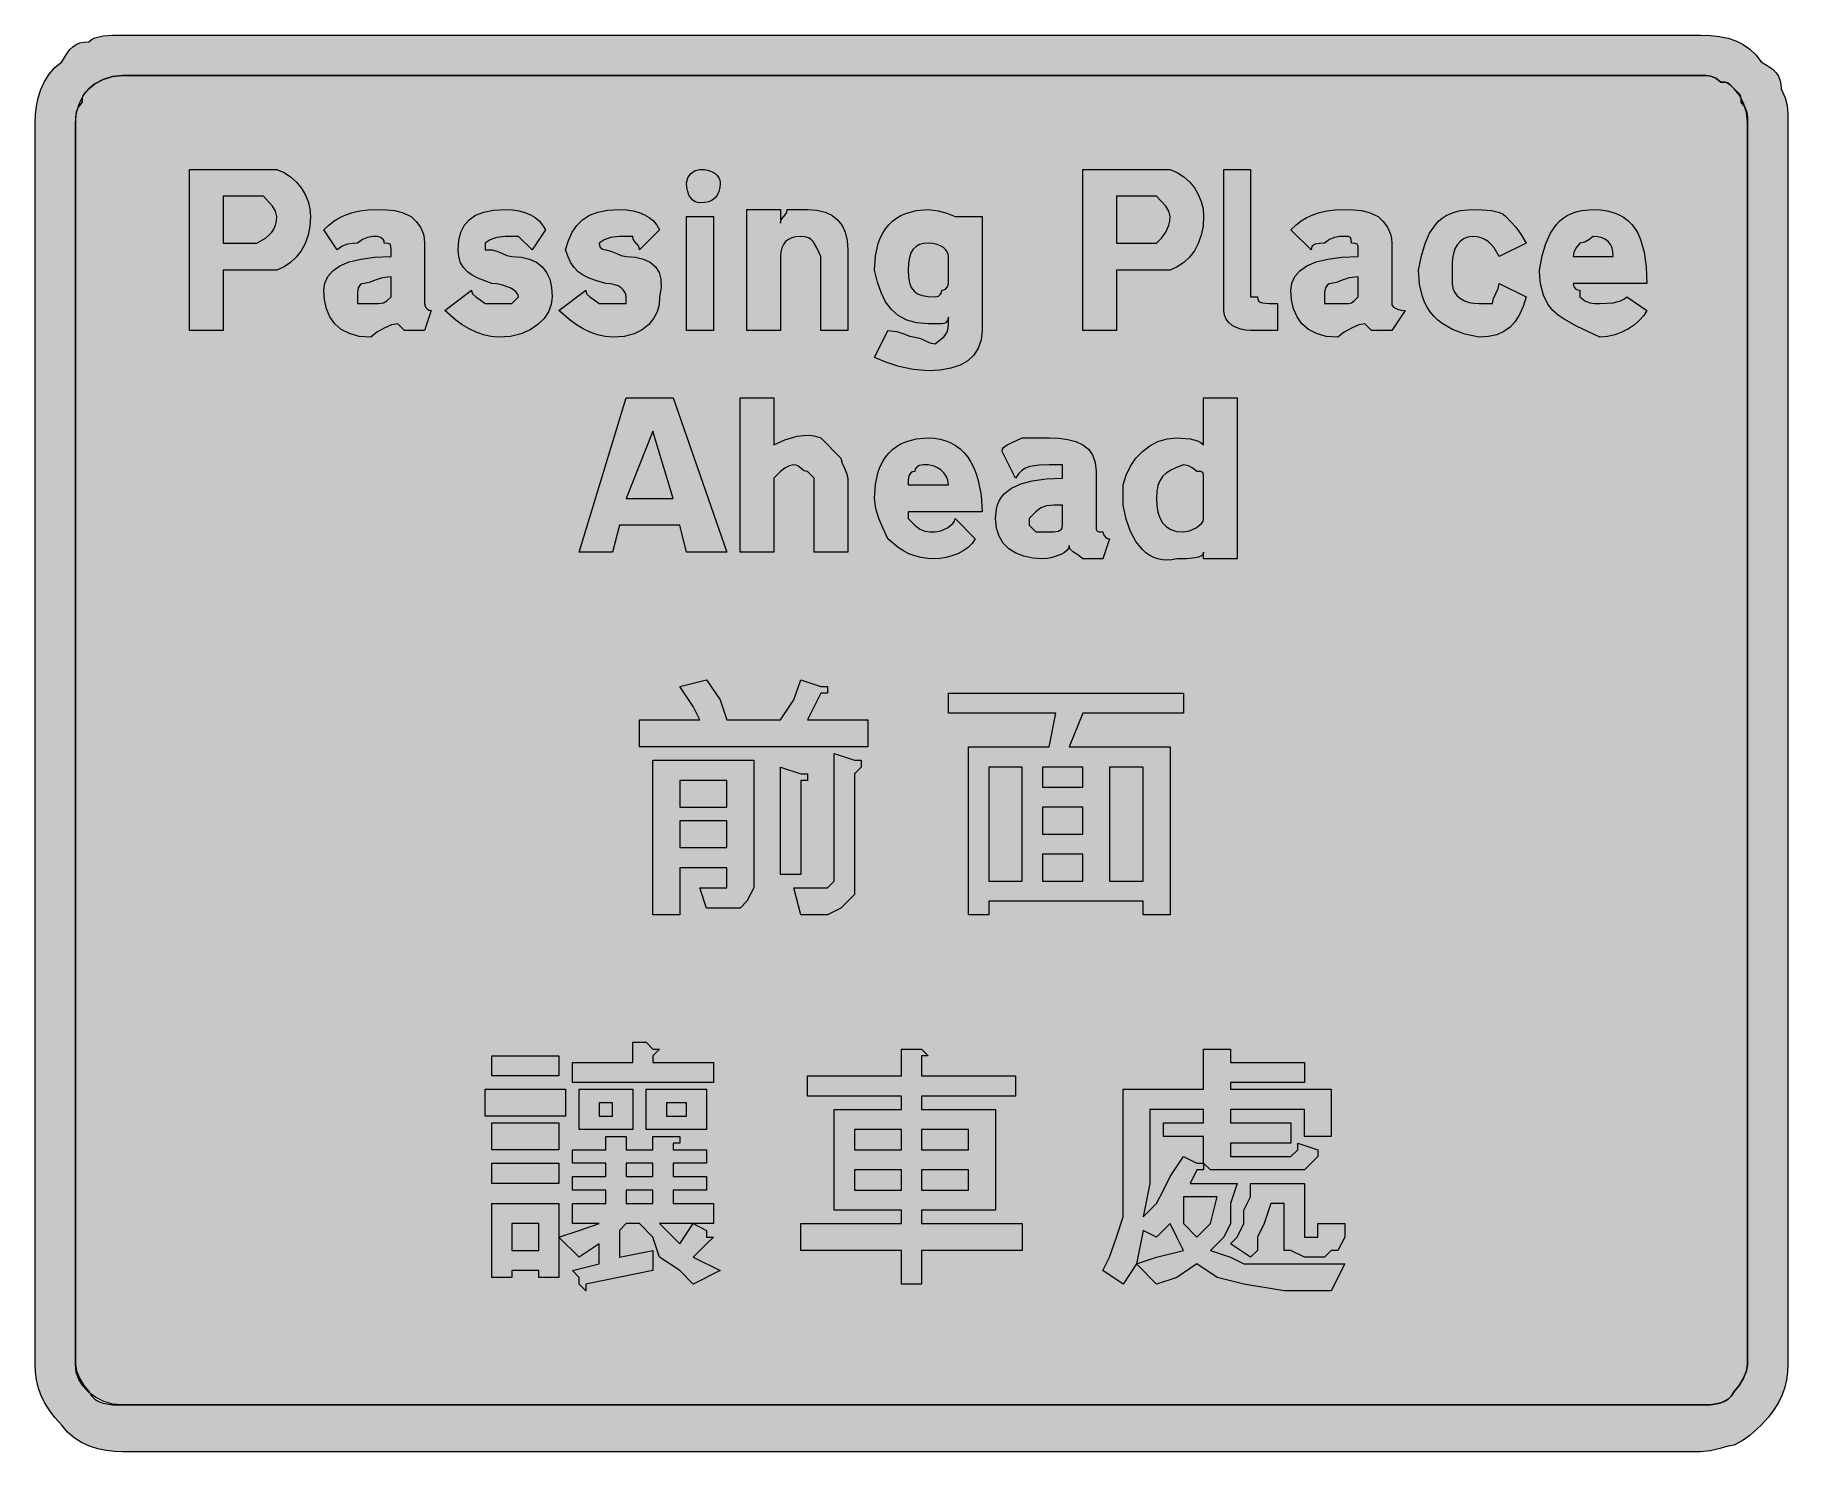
# Model space of a CAD drawing. Header units: metres. Extents: x 127 to 440, y 9 to 263.
import ezdxf

# ---------------------------------------------------------------- set-up
doc = ezdxf.new("R2010")
doc.units = ezdxf.units.M
doc.layers.add('FILL_BLACK_000000', color=7, linetype='Continuous', true_color=0x000000)
doc.layers.add('FILL_WHITE_FFFFFF', color=7, linetype='Continuous', true_color=0xffffff)

msp = doc.modelspace()

# ---------------------------------------------------------------- hatches: boundary and pattern name
at = {"layer": 'FILL_BLACK_000000', "true_color": 0x000000}
h = msp.add_hatch(color=7, dxfattribs=at)
h.dxf.hatch_style = 1
h.paths.add_polyline_path([(126.99, 249.83), (127.32, 251.33), (127.8, 252.81), (128.45, 254.24), (129.28, 255.57), (130.31, 256.75), (131.55, 257.76), (132.47, 259.34), (132.96, 259.95), (133.5, 260.46), (134.09, 260.85), (134.76, 261.14), (135.5, 261.3), (136.35, 261.36), (136.85, 261.76), (137.46, 262.05), (138.9, 262.41), (140.57, 262.54), (142.35, 262.56), (424.35, 262.56), (426.09, 262.5), (427.73, 262.32), (429.24, 261.99), (430.65, 261.51), (431.94, 260.86), (433.13, 260.03), (434.19, 259), (435.15, 257.76), (436.73, 256.84), (437.34, 256.35), (437.85, 255.81), (438.24, 255.22), (438.52, 254.55), (438.69, 253.81), (438.75, 252.96), (439.44, 251.35), (439.8, 249.96), (439.93, 248.57), (439.95, 246.96), (439.95, 24.96), (439.89, 23.61), (439.71, 22.26), (439.38, 20.91), (438.9, 19.56), (438.25, 18.21), (437.42, 16.86), (436.39, 15.51), (435.15, 14.16), (433.2, 12.36), (431.94, 11.46), (430.35, 10.56), (429.24, 10.37), (427.8, 9.96), (426.13, 9.55), (424.35, 9.36), (142.35, 9.36), (140.95, 9.42), (139.48, 9.6), (137.98, 9.93), (136.5, 10.41), (135.07, 11.06), (133.74, 11.89), (132.56, 12.92), (131.55, 14.16), (130.31, 15.51), (129.28, 16.86), (128.45, 18.21), (127.8, 19.56), (127.32, 20.91), (126.99, 22.26), (126.81, 23.61), (126.75, 24.96), (126.75, 246.96), (126.81, 248.36), (126.99, 249.83)])
h.paths.add_polyline_path([(138.9, 254.61), (137.46, 253.84), (136.35, 252.96), (135.66, 252.25), (135.3, 251.76), (135.17, 251.27), (135.15, 250.56), (134.46, 249.66), (134.1, 248.76), (133.97, 247.86), (133.95, 246.96), (133.95, 24.96), (134.16, 23.87), (134.7, 22.56), (135.47, 21.25), (136.35, 20.16), (136.85, 19.37), (137.46, 18.77), (138.14, 18.35), (138.9, 18.06), (140.57, 17.8), (142.35, 17.76), (424.35, 17.76), (426.13, 17.8), (427.8, 18.06), (428.56, 18.35), (429.24, 18.77), (429.85, 19.37), (430.35, 20.16), (431.23, 21.25), (432, 22.56), (432.54, 23.87), (432.75, 24.96), (432.75, 246.96), (432.54, 248.74), (432, 250.41), (431.23, 251.85), (430.35, 252.96), (429.64, 253.65), (429.15, 254.01), (428.66, 254.14), (427.95, 254.16), (427.05, 254.85), (426.15, 255.21), (425.25, 255.34), (424.35, 255.36), (142.35, 255.36), (140.57, 255.15), (138.9, 254.61)], flags=16)
h = msp.add_hatch(color=7, dxfattribs=at)
h.dxf.hatch_style = 1
h.paths.add_polyline_path([(154.35, 209.76), (154.35, 238.56), (168.75, 238.56), (169.95, 238.56), (171.24, 238), (172.41, 237.25), (173.43, 236.32), (174.3, 235.26), (175, 234.08), (175.52, 232.82), (175.84, 231.51), (175.95, 230.16), (175.84, 228.42), (175.52, 226.8), (175, 225.33), (174.3, 224.01), (173.43, 222.86), (172.41, 221.89), (171.24, 221.12), (169.95, 220.56), (168.75, 220.56), (167.55, 220.56), (160.35, 220.56), (160.35, 209.76), (154.35, 209.76)])
h.paths.add_polyline_path([(167.93, 226.28), (168.54, 226.77), (169.05, 227.31), (169.44, 227.9), (169.73, 228.57), (169.89, 229.31), (169.95, 230.16), (169.74, 231.06), (169.2, 231.96), (167.55, 233.76), (166.35, 233.76), (160.35, 233.76), (160.35, 225.36), (166.35, 225.36), (167.93, 226.28)], flags=16)
h = msp.add_hatch(color=7, dxfattribs=at)
h.dxf.hatch_style = 1
h.paths.add_polyline_path([(249.09, 235.32), (248.93, 234.58), (248.64, 233.97), (248.25, 233.46), (247.74, 233.07), (247.13, 232.78), (246.39, 232.62), (245.55, 232.56), (245.1, 232.62), (244.67, 232.78), (244.26, 233.07), (243.9, 233.46), (243.59, 233.97), (243.36, 234.58), (243.2, 235.32), (243.15, 236.16), (243.36, 237.04), (243.9, 237.81), (244.67, 238.35), (245.55, 238.56), (246.39, 238.51), (247.13, 238.35), (247.74, 238.12), (248.25, 237.81), (248.64, 237.45), (248.93, 237.04), (249.09, 236.61), (249.15, 236.16), (249.09, 235.32)])
h = msp.add_hatch(color=7, dxfattribs=at)
h.dxf.hatch_style = 1
h.paths.add_polyline_path([(313.95, 209.76), (313.95, 238.56), (328.35, 238.56), (329.55, 238.56), (330.84, 238), (332.01, 237.25), (333.03, 236.32), (333.9, 235.26), (334.6, 234.08), (335.12, 232.82), (335.44, 231.51), (335.55, 230.16), (335.44, 228.42), (335.12, 226.8), (334.6, 225.33), (333.9, 224.01), (333.03, 222.86), (332.01, 221.89), (330.84, 221.12), (329.55, 220.56), (328.35, 220.56), (319.95, 220.56), (319.95, 209.76), (313.95, 209.76)])
h.paths.add_polyline_path([(327.15, 225.36), (328.03, 226.28), (328.8, 227.31), (329.34, 228.57), (329.5, 229.31), (329.55, 230.16), (329.34, 231.06), (328.8, 231.96), (327.15, 233.76), (325.95, 233.76), (319.95, 233.76), (319.95, 225.36), (325.95, 225.36), (327.15, 225.36)], flags=16)
h = msp.add_hatch(color=7, dxfattribs=at)
h.dxf.hatch_style = 1
h.paths.add_polyline_path([(343.95, 215.76), (345.15, 215.76), (345.21, 215.36), (345.38, 215.07), (345.66, 214.85), (346.05, 214.71), (347.18, 214.58), (348.75, 214.56), (348.75, 209.76), (347.55, 209.76), (343.95, 209.76), (343.05, 209.82), (342.19, 209.99), (341.38, 210.27), (340.65, 210.66), (340.04, 211.17), (339.56, 211.79), (339.26, 212.52), (339.15, 213.36), (339.15, 214.56), (339.15, 238.56), (343.95, 238.56), (343.95, 215.76)])
h = msp.add_hatch(color=7, dxfattribs=at)
h.dxf.hatch_style = 1
h.paths.add_polyline_path([(192.75, 209.76), (191.55, 210.96), (190.46, 210.75), (189.15, 210.21), (187.84, 209.44), (186.75, 208.56), (184.67, 208.72), (182.91, 209.2), (181.46, 209.95), (180.3, 210.96), (179.43, 212.19), (178.82, 213.62), (178.46, 215.22), (178.35, 216.96), (178.52, 218.25), (179.04, 219.42), (179.93, 220.44), (181.2, 221.31), (182.86, 222.01), (184.93, 222.53), (187.42, 222.85), (190.35, 222.96), (190.35, 224.16), (190.33, 224.85), (190.2, 225.21), (189.84, 225.34), (189.15, 225.36), (189.1, 225.76), (188.96, 226.05), (188.55, 226.41), (187.95, 226.56), (187.05, 226.54), (186.15, 226.41), (185.25, 226.05), (184.35, 225.36), (183.45, 225.34), (182.55, 225.21), (181.65, 224.85), (180.75, 224.16), (178.35, 227.76), (179.25, 228.6), (180.19, 229.34), (181.18, 229.95), (182.25, 230.46), (183.44, 230.85), (184.76, 231.14), (186.26, 231.3), (187.95, 231.36), (189.56, 231.34), (190.95, 231.21), (192.34, 230.85), (193.95, 230.16), (194.83, 229.24), (195.6, 228.21), (196.14, 226.95), (196.3, 226.21), (196.35, 225.36), (196.35, 214.56), (196.5, 213.96), (196.86, 213.55), (197.15, 213.41), (197.55, 213.36), (196.35, 209.76), (192.75, 209.76)])
h.paths.add_polyline_path([(186.75, 214.56), (188.16, 214.58), (189, 214.71), (189.62, 215.07), (190.35, 215.76), (190.35, 219.36), (188.76, 219.17), (187.5, 218.76), (186.47, 218.35), (185.55, 218.16), (185.15, 218.11), (184.86, 217.95), (184.5, 217.41), (184.37, 216.64), (184.35, 215.76), (184.35, 214.56), (186.75, 214.56)], flags=16)
h = msp.add_hatch(color=7, dxfattribs=at)
h.dxf.hatch_style = 1
h.paths.add_polyline_path([(218.98, 214.42), (218.49, 213.12), (217.69, 211.9), (216.6, 210.81), (215.22, 209.89), (213.58, 209.18), (211.69, 208.72), (209.55, 208.56), (208.2, 208.67), (206.87, 208.97), (205.56, 209.45), (204.3, 210.06), (203.09, 210.79), (201.96, 211.6), (199.95, 213.36), (204.75, 216.96), (204.8, 216.56), (204.96, 216.25), (205.5, 215.76), (206.27, 215.27), (207.15, 214.56), (210.75, 214.56), (211.95, 214.56), (213.15, 215.76), (213.04, 216.21), (212.74, 216.64), (212.26, 217.05), (211.65, 217.41), (210.11, 217.95), (209.25, 218.11), (208.35, 218.16), (205.89, 219.1), (204.87, 219.64), (204, 220.26), (203.3, 221), (202.78, 221.87), (202.46, 222.92), (202.35, 224.16), (202.46, 225.85), (202.82, 227.31), (203.43, 228.55), (204.3, 229.56), (205.46, 230.35), (206.91, 230.91), (208.67, 231.25), (210.75, 231.36), (212.04, 231.3), (213.23, 231.14), (214.29, 230.85), (215.25, 230.46), (216.09, 229.95), (216.83, 229.34), (217.44, 228.6), (217.95, 227.76), (215.55, 224.16), (213.15, 226.56), (210.75, 226.56), (209.18, 226.37), (208.05, 225.96), (207.15, 225.36), (207.15, 224.16), (208.35, 224.16), (209.25, 223.97), (210.15, 223.56), (211.05, 223.15), (211.95, 222.96), (213.64, 222.85), (215.1, 222.51), (216.34, 221.95), (217.35, 221.16), (218.14, 220.15), (218.7, 218.91), (219.04, 217.45), (219.15, 215.76), (218.98, 214.42)])
h = msp.add_hatch(color=7, dxfattribs=at)
h.dxf.hatch_style = 1
h.paths.add_polyline_path([(238.24, 214.42), (237.88, 213.12), (237.27, 211.9), (236.4, 210.81), (235.24, 209.89), (233.79, 209.18), (232.03, 208.72), (229.95, 208.56), (228.6, 208.67), (227.27, 208.97), (225.96, 209.45), (224.7, 210.06), (223.49, 210.79), (222.36, 211.6), (220.35, 213.36), (225.15, 216.96), (225.2, 216.56), (225.36, 216.25), (225.9, 215.76), (226.67, 215.27), (227.55, 214.56), (229.95, 214.56), (232.35, 214.56), (232.35, 215.76), (232.29, 216.21), (232.13, 216.64), (231.84, 217.05), (231.45, 217.41), (230.94, 217.72), (230.33, 217.95), (229.59, 218.11), (228.75, 218.16), (227.11, 218.61), (225.77, 219.1), (224.68, 219.64), (223.8, 220.26), (223.09, 221), (222.51, 221.87), (222.01, 222.92), (221.55, 224.16), (222.06, 225.85), (222.71, 227.31), (223.53, 228.55), (224.55, 229.56), (225.79, 230.35), (227.29, 230.91), (229.06, 231.25), (231.15, 231.36), (232.44, 231.3), (233.63, 231.14), (234.69, 230.85), (235.65, 230.46), (236.49, 229.95), (237.23, 229.34), (237.84, 228.6), (238.35, 227.76), (234.75, 224.16), (234.7, 224.56), (234.56, 224.87), (234.15, 225.36), (233.74, 225.85), (233.6, 226.16), (233.55, 226.56), (231.15, 226.56), (229.58, 226.37), (228.45, 225.96), (227.55, 225.36), (227.6, 224.96), (227.74, 224.67), (228.15, 224.31), (228.75, 224.16), (229.65, 223.97), (230.55, 223.56), (231.45, 223.15), (232.35, 222.96), (234.04, 222.85), (235.48, 222.51), (236.67, 221.95), (237.6, 221.16), (238.24, 220.15), (238.59, 218.91), (238.63, 217.45), (238.35, 215.76), (238.24, 214.42)])
h = msp.add_hatch(color=7, dxfattribs=at)
h.dxf.hatch_style = 1
h.paths.add_polyline_path([(243.15, 209.76), (243.15, 230.16), (247.95, 230.16), (247.95, 209.76), (243.15, 209.76)])
h = msp.add_hatch(color=7, dxfattribs=at)
h.dxf.hatch_style = 1
h.paths.add_polyline_path([(267.15, 209.76), (267.15, 221.76), (267.15, 222.96), (266.42, 224.54), (265.8, 225.66), (265.43, 226.05), (264.96, 226.33), (264.34, 226.5), (263.55, 226.56), (262.71, 226.5), (261.98, 226.33), (261.36, 226.05), (260.85, 225.66), (260.46, 225.15), (260.18, 224.54), (260.01, 223.8), (259.95, 222.96), (259.95, 209.76), (253.95, 209.76), (253.95, 231.36), (259.95, 231.36), (259.95, 228.96), (260, 229.36), (260.14, 229.67), (260.55, 230.16), (260.96, 230.65), (261.1, 230.96), (261.15, 231.36), (264.75, 231.36), (266.44, 231.25), (267.9, 230.91), (269.14, 230.35), (270.15, 229.56), (270.94, 228.55), (271.5, 227.31), (271.84, 225.85), (271.95, 224.16), (271.95, 209.76), (267.15, 209.76)])
h = msp.add_hatch(color=7, dxfattribs=at)
h.dxf.hatch_style = 1
h.paths.add_polyline_path([(295.29, 206.61), (294.49, 205.37), (293.4, 204.36), (292.02, 203.57), (290.38, 203.01), (288.49, 202.67), (286.35, 202.56), (283.67, 202.77), (281.1, 203.31), (278.76, 204.08), (276.75, 204.96), (279.15, 209.76), (280.74, 209.57), (282, 209.16), (283.03, 208.75), (283.95, 208.56), (284.85, 208.37), (285.75, 207.96), (286.65, 207.55), (287.55, 207.36), (289.2, 208.71), (289.51, 209.08), (289.74, 209.55), (289.9, 210.17), (289.95, 210.96), (289.95, 212.16), (289.8, 211.56), (289.44, 211.15), (289.15, 211.01), (288.75, 210.96), (286.35, 210.96), (284.26, 211.13), (282.49, 211.62), (280.99, 212.42), (279.75, 213.51), (278.73, 214.89), (277.91, 216.53), (277.26, 218.42), (276.75, 220.56), (276.92, 223.09), (277.41, 225.29), (277.77, 226.26), (278.21, 227.14), (278.72, 227.94), (279.3, 228.66), (279.95, 229.29), (280.68, 229.84), (281.46, 230.31), (282.32, 230.69), (284.21, 231.19), (286.35, 231.36), (288.11, 231.17), (289.65, 230.76), (291.15, 230.16), (295.95, 230.16), (295.95, 209.76), (295.78, 208.07), (295.29, 206.61)])
h.paths.add_polyline_path([(289.73, 223.84), (289.44, 224.25), (289.05, 224.61), (288.54, 224.92), (287.93, 225.15), (287.19, 225.31), (286.35, 225.36), (285.51, 225.3), (284.78, 225.12), (284.16, 224.79), (283.65, 224.31), (283.26, 223.66), (282.98, 222.83), (282.81, 221.8), (282.75, 220.56), (282.81, 219.32), (282.99, 218.29), (283.32, 217.46), (283.8, 216.81), (284.45, 216.33), (285.28, 216), (286.31, 215.82), (287.55, 215.76), (288.15, 215.91), (288.56, 216.27), (288.7, 216.56), (288.75, 216.96), (289.15, 217.01), (289.44, 217.15), (289.8, 217.56), (289.95, 218.16), (289.95, 222.96), (289.89, 223.41), (289.73, 223.84)], flags=16)
h = msp.add_hatch(color=7, dxfattribs=at)
h.dxf.hatch_style = 1
h.paths.add_polyline_path([(365.55, 209.76), (364.35, 210.96), (363.26, 210.75), (361.95, 210.21), (360.64, 209.44), (359.55, 208.56), (357.47, 208.72), (355.71, 209.2), (354.26, 209.95), (353.1, 210.96), (352.23, 212.19), (351.62, 213.62), (351.26, 215.22), (351.15, 216.96), (351.32, 218.25), (351.84, 219.42), (352.73, 220.44), (354, 221.31), (355.66, 222.01), (357.73, 222.53), (360.22, 222.85), (363.15, 222.96), (363.15, 224.16), (363.13, 224.85), (363, 225.21), (362.64, 225.34), (361.95, 225.36), (361.93, 226.05), (361.8, 226.41), (361.44, 226.54), (360.75, 226.56), (359.85, 226.54), (358.95, 226.41), (358.05, 226.05), (357.15, 225.36), (356.27, 225.34), (355.5, 225.21), (354.96, 224.85), (354.8, 224.56), (354.75, 224.16), (351.15, 227.76), (352.05, 228.6), (352.99, 229.34), (353.98, 229.95), (355.05, 230.46), (356.24, 230.85), (357.56, 231.14), (359.06, 231.3), (360.75, 231.36), (362.36, 231.34), (363.75, 231.21), (365.14, 230.85), (366.75, 230.16), (367.63, 229.24), (368.4, 228.21), (368.94, 226.95), (369.1, 226.21), (369.15, 225.36), (369.15, 214.56), (369.19, 214.37), (369.45, 213.96), (370.16, 213.55), (370.76, 213.41), (371.55, 213.36), (369.15, 209.76), (365.55, 209.76)])
h.paths.add_polyline_path([(360.75, 214.56), (361.46, 214.58), (361.95, 214.71), (362.44, 215.07), (363.15, 215.76), (363.15, 219.36), (361.56, 219.17), (360.3, 218.76), (359.27, 218.35), (358.35, 218.16), (357.95, 218.11), (357.66, 217.95), (357.3, 217.41), (357.17, 216.64), (357.15, 215.76), (357.15, 214.56), (360.75, 214.56)], flags=16)
h = msp.add_hatch(color=7, dxfattribs=at)
h.dxf.hatch_style = 1
h.paths.add_polyline_path([(385.33, 231.34), (387, 231.21), (388.44, 230.85), (389.05, 230.56), (389.55, 230.16), (391.35, 228.21), (392.25, 226.95), (393.15, 225.36), (388.35, 222.96), (387.43, 224.54), (386.94, 225.15), (386.4, 225.66), (385.81, 226.05), (385.14, 226.33), (384.4, 226.5), (383.55, 226.56), (382.71, 226.45), (381.98, 226.15), (381.36, 225.67), (380.85, 225.06), (380.46, 224.33), (380.18, 223.52), (380.01, 222.66), (379.95, 221.76), (379.95, 220.56), (379.95, 219.36), (379.95, 218.16), (380.06, 217.32), (380.36, 216.59), (380.84, 215.97), (381.45, 215.46), (382.18, 215.07), (382.99, 214.79), (383.85, 214.62), (384.75, 214.56), (387.15, 214.56), (387.34, 215.46), (387.75, 216.36), (388.16, 217.26), (388.35, 218.16), (393.15, 215.76), (392.64, 214.07), (392.01, 212.61), (391.23, 211.37), (390.3, 210.36), (389.2, 209.57), (387.92, 209.01), (386.44, 208.67), (384.75, 208.56), (382.22, 209.12), (380.03, 209.93), (378.17, 210.99), (377.37, 211.61), (376.65, 212.31), (376.02, 213.08), (375.47, 213.92), (375, 214.83), (374.63, 215.82), (374.12, 218.03), (373.95, 220.56), (374.46, 223.09), (375.11, 225.29), (375.93, 227.14), (376.95, 228.66), (377.54, 229.29), (378.19, 229.84), (378.91, 230.31), (379.69, 230.69), (380.54, 230.98), (381.46, 231.19), (383.55, 231.36), (385.33, 231.34)])
h = msp.add_hatch(color=7, dxfattribs=at)
h.dxf.hatch_style = 1
h.paths.add_polyline_path([(401.7, 217.56), (402.06, 217.15), (402.35, 217.01), (402.75, 216.96), (402.75, 215.76), (403.65, 215.07), (404.55, 214.71), (405.45, 214.58), (406.35, 214.56), (408.75, 214.71), (410.06, 215.07), (410.65, 215.36), (411.15, 215.76), (414.75, 213.36), (414.19, 212.46), (413.44, 211.6), (412.51, 210.79), (411.45, 210.06), (410.27, 209.45), (409.01, 208.97), (407.7, 208.67), (406.35, 208.56), (402.15, 210.51), (399.94, 211.77), (398.9, 212.51), (397.95, 213.36), (397.07, 214.49), (396.3, 216.06), (395.76, 218.09), (395.6, 219.27), (395.55, 220.56), (396.06, 223.09), (396.71, 225.29), (397.53, 227.14), (398.55, 228.66), (399.14, 229.29), (399.79, 229.84), (400.51, 230.31), (401.29, 230.69), (402.14, 230.98), (403.06, 231.19), (405.15, 231.36), (406.44, 231.3), (407.63, 231.14), (408.71, 230.86), (409.69, 230.48), (410.57, 229.99), (411.35, 229.4), (412.04, 228.7), (412.65, 227.91), (413.17, 227.02), (413.61, 226.03), (414.26, 223.77), (414.63, 221.14), (414.75, 218.16), (401.55, 218.16), (401.7, 217.56)])
h.paths.add_polyline_path([(408.75, 222.96), (408.69, 223.8), (408.52, 224.54), (408.24, 225.15), (407.85, 225.66), (407.34, 226.05), (406.73, 226.33), (405.99, 226.5), (405.15, 226.56), (404.4, 225.96), (403.63, 225.55), (402.75, 225.36), (402.06, 224.48), (401.7, 223.71), (401.55, 222.96), (408.75, 222.96)], flags=16)
h = msp.add_hatch(color=7, dxfattribs=at)
h.dxf.hatch_style = 1
h.paths.add_polyline_path([(241.95, 174.96), (237.15, 174.96), (231.15, 174.96), (229.95, 170.16), (223.95, 170.16), (232.35, 197.76), (237.15, 197.76), (240.75, 197.76), (250.35, 170.16), (243.15, 170.16), (241.95, 174.96)])
h.paths.add_polyline_path([(232.35, 179.76), (237.15, 179.76), (240.75, 179.76), (237.15, 191.76), (232.35, 179.76)], flags=16)
h = msp.add_hatch(color=7, dxfattribs=at)
h.dxf.hatch_style = 1
h.paths.add_polyline_path([(260.74, 190.22), (262.95, 190.86), (264.07, 191.02), (265.16, 191.05), (266.2, 190.9), (267.15, 190.56), (270.75, 186.96), (270.94, 186.06), (271.35, 185.16), (271.76, 184.26), (271.95, 183.36), (271.95, 170.16), (265.95, 170.16), (265.95, 182.16), (265.95, 183.36), (264.75, 184.56), (264.35, 184.61), (264.04, 184.75), (263.55, 185.16), (263.06, 185.57), (262.75, 185.71), (262.35, 185.76), (261.47, 185.57), (260.7, 185.16), (259.95, 184.56), (258.75, 183.36), (258.75, 182.16), (258.75, 170.16), (252.75, 170.16), (252.75, 197.76), (258.75, 197.76), (258.75, 189.36), (260.74, 190.22)])
h = msp.add_hatch(color=7, dxfattribs=at)
h.dxf.hatch_style = 1
h.paths.add_polyline_path([(341.55, 197.76), (341.55, 168.96), (335.55, 168.96), (335.55, 170.16), (335.44, 169.76), (335.14, 169.47), (334.66, 169.25), (334.05, 169.11), (332.51, 168.98), (330.75, 168.96), (329.86, 168.79), (329.01, 168.73), (328.18, 168.78), (327.39, 168.94), (326.64, 169.2), (325.92, 169.57), (325.24, 170.04), (324.6, 170.61), (323.45, 172.04), (322.48, 173.85), (321.71, 176.03), (321.15, 178.56), (321.15, 179.76), (321.15, 180.96), (321.15, 182.16), (321.71, 183.9), (322.48, 185.5), (323.45, 186.93), (324.6, 188.16), (325.92, 189.17), (327.39, 189.92), (329.01, 190.4), (330.75, 190.56), (333.15, 190.41), (334.46, 190.05), (335.05, 189.76), (335.55, 189.36), (335.55, 197.76), (341.55, 197.76)])
h.paths.add_polyline_path([(335.55, 183.36), (335.53, 184.05), (335.4, 184.41), (335.04, 184.54), (334.35, 184.56), (333.6, 185.16), (332.83, 185.57), (331.95, 185.76), (330.71, 185.31), (329.68, 184.82), (328.85, 184.28), (328.2, 183.66), (327.72, 182.92), (327.39, 182.05), (327.21, 181), (327.15, 179.76), (327.21, 178.47), (327.39, 177.3), (327.72, 176.28), (328.2, 175.41), (328.85, 174.71), (329.68, 174.19), (330.71, 173.87), (331.95, 173.76), (333.02, 173.97), (334.2, 174.51), (335.16, 175.28), (335.44, 175.71), (335.55, 176.16), (335.55, 180.96), (335.55, 183.36)], flags=16)
h = msp.add_hatch(color=7, dxfattribs=at)
h.dxf.hatch_style = 1
h.paths.add_polyline_path([(282.75, 176.16), (283.95, 174.96), (284.85, 174.27), (285.75, 173.91), (286.65, 173.78), (287.55, 173.76), (288.62, 173.97), (289.8, 174.51), (290.76, 175.28), (291.04, 175.71), (291.15, 176.16), (294.75, 172.56), (294.19, 171.72), (293.46, 170.98), (292.58, 170.37), (291.6, 169.86), (290.57, 169.47), (289.52, 169.19), (288.5, 169.02), (287.55, 168.96), (286.25, 169.02), (285.06, 169.19), (283.94, 169.47), (282.9, 169.86), (281.91, 170.37), (280.97, 170.98), (279.15, 172.56), (278.27, 174.36), (277.5, 176.16), (276.96, 177.96), (276.75, 179.76), (276.92, 182.29), (277.41, 184.49), (277.77, 185.46), (278.21, 186.34), (278.72, 187.14), (279.3, 187.86), (279.95, 188.49), (280.68, 189.04), (281.46, 189.51), (282.32, 189.88), (284.21, 190.39), (286.35, 190.56), (287.45, 190.5), (288.49, 190.34), (289.46, 190.06), (290.38, 189.68), (291.24, 189.19), (292.02, 188.6), (292.75, 187.9), (293.4, 187.11), (293.98, 186.22), (294.49, 185.23), (294.93, 184.14), (295.29, 182.97), (295.78, 180.34), (295.95, 177.36), (282.75, 177.36), (282.75, 176.16)])
h.paths.add_polyline_path([(289.84, 183), (289.56, 183.74), (289.13, 184.35), (288.6, 184.86), (288.02, 185.25), (287.42, 185.54), (286.35, 185.76), (285.47, 185.74), (284.7, 185.61), (284.16, 185.25), (284, 184.96), (283.95, 184.56), (283.55, 184.51), (283.26, 184.35), (282.9, 183.81), (282.77, 183.04), (282.75, 182.16), (289.95, 182.16), (289.84, 183)], flags=16)
h = msp.add_hatch(color=7, dxfattribs=at)
h.dxf.hatch_style = 1
h.paths.add_polyline_path([(307.95, 185.76), (306.17, 185.72), (304.5, 185.46), (303.74, 185.17), (303.06, 184.75), (302.45, 184.15), (301.95, 183.36), (299.55, 188.16), (299.61, 188.56), (299.78, 188.87), (300.45, 189.36), (303.15, 190.56), (307.95, 190.56), (309.69, 190.5), (311.29, 190.3), (312.72, 189.93), (313.95, 189.36), (314.96, 188.57), (315.71, 187.52), (316.19, 186.2), (316.35, 184.56), (316.35, 174.96), (316.37, 174.27), (316.5, 173.91), (316.86, 173.78), (317.55, 173.76), (317.7, 173.16), (318.06, 172.75), (318.35, 172.61), (318.75, 172.56), (317.55, 168.96), (313.95, 168.96), (313.07, 169.67), (312.3, 170.16), (311.76, 170.65), (311.6, 170.96), (311.55, 171.36), (311.44, 170.91), (311.14, 170.48), (310.66, 170.07), (310.05, 169.71), (308.51, 169.17), (307.65, 169.01), (306.75, 168.96), (305.01, 169.07), (303.41, 169.41), (301.98, 169.97), (300.75, 170.76), (299.74, 171.77), (298.99, 173.01), (298.51, 174.47), (298.35, 176.16), (298.52, 177.85), (298.74, 178.61), (299.04, 179.31), (299.44, 179.96), (299.93, 180.55), (300.52, 181.08), (301.2, 181.56), (302.86, 182.35), (304.93, 182.91), (307.42, 183.25), (310.35, 183.36), (310.35, 185.76), (307.95, 185.76)])
h.paths.add_polyline_path([(305.55, 173.76), (307.95, 173.76), (308.83, 173.78), (309.6, 173.91), (310.14, 174.27), (310.3, 174.56), (310.35, 174.96), (310.35, 178.56), (308.76, 178.54), (307.5, 178.41), (306.47, 178.05), (305.55, 177.36), (304.35, 176.16), (304.35, 174.96), (305.55, 173.76)], flags=16)
h = msp.add_hatch(color=7, dxfattribs=at)
h.dxf.hatch_style = 1
h.paths.add_polyline_path([(244.35, 142.56), (241.95, 146.16), (246.75, 147.36), (249.15, 143.76), (250.35, 140.16), (259.95, 140.16), (262.35, 143.76), (263.55, 147.36), (267.15, 146.16), (268.35, 146.16), (268.35, 144.96), (267.15, 144.96), (264.75, 140.16), (275.55, 140.16), (275.55, 135.36), (234.75, 135.36), (234.75, 140.16), (245.55, 140.16), (244.35, 142.56)])
h = msp.add_hatch(color=7, dxfattribs=at)
h.dxf.hatch_style = 1
h.paths.add_polyline_path([(329.55, 105.36), (324.75, 105.36), (324.75, 107.76), (297.15, 107.76), (297.15, 105.36), (293.55, 105.36), (293.55, 135.36), (307.95, 135.36), (309.15, 141.36), (289.95, 141.36), (289.95, 144.96), (331.95, 144.96), (331.95, 141.36), (313.95, 141.36), (311.55, 135.36), (329.55, 135.36), (329.55, 105.36)])
h.paths.add_polyline_path([(313.95, 116.16), (306.75, 116.16), (306.75, 111.36), (313.95, 111.36), (313.95, 116.16)], flags=16)
h.paths.add_polyline_path([(313.95, 128.16), (313.95, 131.76), (306.75, 131.76), (306.75, 128.16), (313.95, 128.16)], flags=16)
h.paths.add_polyline_path([(306.75, 119.76), (313.95, 119.76), (313.95, 124.56), (306.75, 124.56), (306.75, 119.76)], flags=16)
h.paths.add_polyline_path([(297.15, 131.76), (297.15, 111.36), (303.15, 111.36), (303.15, 131.76), (297.15, 131.76)], flags=16)
h.paths.add_polyline_path([(324.75, 131.76), (318.75, 131.76), (318.75, 111.36), (324.75, 111.36), (324.75, 131.76)], flags=16)
h = msp.add_hatch(color=7, dxfattribs=at)
h.dxf.hatch_style = 1
h.paths.add_polyline_path([(255.15, 110.16), (253.95, 107.76), (252.75, 106.56), (250.35, 106.56), (246.75, 106.56), (245.55, 110.16), (247.95, 110.16), (249.15, 110.16), (250.35, 110.16), (250.35, 111.36), (250.35, 112.56), (250.35, 113.76), (241.95, 113.76), (241.95, 105.36), (237.15, 105.36), (237.15, 132.96), (255.15, 132.96), (255.15, 112.56), (255.15, 110.16)])
h.paths.add_polyline_path([(241.95, 122.16), (241.95, 117.36), (250.35, 117.36), (250.35, 122.16), (241.95, 122.16)], flags=16)
h.paths.add_polyline_path([(250.35, 129.36), (241.95, 129.36), (241.95, 124.56), (250.35, 124.56), (250.35, 129.36)], flags=16)
h = msp.add_hatch(color=7, dxfattribs=at)
h.dxf.hatch_style = 1
h.paths.add_polyline_path([(263.55, 130.56), (264.75, 130.56), (264.75, 129.36), (263.55, 129.36), (263.55, 112.56), (259.95, 112.56), (259.95, 131.76), (263.55, 130.56)])
h = msp.add_hatch(color=7, dxfattribs=at)
h.dxf.hatch_style = 1
h.paths.add_polyline_path([(273.15, 132.96), (274.35, 132.96), (274.35, 131.76), (273.15, 130.56), (273.15, 112.56), (273.15, 108.96), (271.95, 107.76), (270.75, 106.56), (268.35, 105.36), (263.55, 105.36), (262.35, 110.16), (267.15, 110.16), (268.35, 110.16), (269.55, 111.36), (269.55, 112.56), (269.55, 134.16), (273.15, 132.96)])
h = msp.add_hatch(color=7, dxfattribs=at)
h.dxf.hatch_style = 1
h.paths.add_polyline_path([(233.55, 78.96), (233.55, 82.56), (235.95, 82.56), (237.15, 81.36), (238.35, 81.36), (237.15, 80.16), (237.15, 78.96), (247.95, 78.96), (247.95, 75.36), (222.75, 75.36), (222.75, 78.96), (233.55, 78.96)])
h = msp.add_hatch(color=7, dxfattribs=at)
h.dxf.hatch_style = 1
h.paths.add_polyline_path([(220.35, 80.16), (220.35, 76.56), (208.35, 76.56), (208.35, 80.16), (220.35, 80.16)])
h = msp.add_hatch(color=7, dxfattribs=at)
h.dxf.hatch_style = 1
h.paths.add_polyline_path([(285.15, 80.16), (285.15, 78.96), (285.15, 76.56), (301.95, 76.56), (301.95, 72.96), (285.15, 72.96), (285.15, 70.56), (298.35, 70.56), (298.35, 52.56), (285.15, 52.56), (285.15, 50.16), (303.15, 50.16), (303.15, 45.36), (285.15, 45.36), (285.15, 39.36), (281.55, 39.36), (281.55, 45.36), (263.55, 45.36), (263.55, 50.16), (281.55, 50.16), (281.55, 52.56), (269.55, 52.56), (269.55, 70.56), (281.55, 70.56), (281.55, 72.96), (264.75, 72.96), (264.75, 76.56), (281.55, 76.56), (281.55, 81.36), (285.15, 81.36), (286.35, 80.16), (285.15, 80.16)])
h.paths.add_polyline_path([(281.55, 63.36), (281.55, 66.96), (273.15, 66.96), (273.15, 63.36), (281.55, 63.36)], flags=16)
h.paths.add_polyline_path([(273.15, 56.16), (281.55, 56.16), (281.55, 59.76), (273.15, 59.76), (273.15, 56.16)], flags=16)
h.paths.add_polyline_path([(285.15, 66.96), (285.15, 63.36), (293.55, 63.36), (293.55, 66.96), (285.15, 66.96)], flags=16)
h.paths.add_polyline_path([(293.55, 59.76), (285.15, 59.76), (285.15, 56.16), (293.55, 56.16), (293.55, 59.76)], flags=16)
h = msp.add_hatch(color=7, dxfattribs=at)
h.dxf.hatch_style = 1
h.paths.add_polyline_path([(318.75, 44.16), (319.95, 47.76), (321.15, 51.36), (321.15, 54.96), (321.15, 74.16), (335.55, 74.16), (335.55, 81.36), (339.15, 81.36), (340.35, 81.36), (340.35, 80.16), (340.35, 78.96), (353.55, 78.96), (353.55, 75.36), (340.35, 75.36), (340.35, 74.16), (358.35, 74.16), (358.35, 65.76), (353.55, 65.76), (353.55, 70.56), (340.35, 70.56), (340.35, 68.16), (351.15, 68.16), (351.15, 64.56), (340.35, 64.56), (340.35, 63.36), (340.35, 62.16), (341.55, 62.16), (349.95, 62.16), (351.15, 62.16), (352.35, 63.36), (352.35, 64.56), (355.95, 63.36), (355.95, 62.16), (354.75, 60.96), (353.55, 59.76), (352.35, 59.76), (339.15, 59.76), (337.95, 59.76), (336.75, 59.76), (335.55, 60.96), (335.55, 59.76), (334.35, 59.76), (333.15, 57.36), (341.55, 57.36), (340.35, 53.76), (340.35, 50.16), (339.15, 47.76), (336.75, 45.36), (340.35, 44.16), (342.75, 42.96), (346.35, 42.96), (349.95, 42.96), (360.75, 42.96), (358.35, 38.16), (349.95, 38.16), (342.75, 39.36), (337.95, 40.56), (334.35, 42.96), (330.75, 40.56), (327.15, 39.36), (323.55, 42.96), (321.15, 39.36), (317.55, 41.76), (318.75, 44.16)])
h.paths.add_polyline_path([(335.55, 62.16), (335.55, 65.76), (328.35, 65.76), (328.35, 68.16), (335.55, 68.16), (335.55, 70.56), (325.95, 70.56), (325.95, 57.36), (324.75, 51.36), (327.15, 53.76), (328.35, 56.16), (329.55, 58.56), (331.95, 62.16), (334.35, 60.96), (335.55, 60.96), (335.55, 62.16)], flags=16)
h.paths.add_polyline_path([(327.15, 44.16), (331.95, 45.36), (330.75, 47.76), (329.55, 50.16), (327.15, 47.76), (324.75, 48.96), (323.55, 42.96), (327.15, 44.16)], flags=16)
h.paths.add_polyline_path([(331.95, 50.16), (334.35, 47.76), (336.75, 50.16), (337.95, 54.96), (331.95, 54.96), (331.95, 52.56), (331.95, 50.16)], flags=16)
h = msp.add_hatch(color=7, dxfattribs=at)
h.dxf.hatch_style = 1
h.paths.add_polyline_path([(221.55, 74.16), (221.55, 69.36), (207.15, 69.36), (207.15, 74.16), (221.55, 74.16)])
h = msp.add_hatch(color=7, dxfattribs=at)
h.dxf.hatch_style = 1
h.paths.add_polyline_path([(233.55, 66.96), (223.95, 66.96), (223.95, 74.16), (233.55, 74.16), (233.55, 66.96)])
h.paths.add_polyline_path([(229.95, 71.76), (227.55, 71.76), (227.55, 69.36), (229.95, 69.36), (229.95, 71.76)], flags=16)
h = msp.add_hatch(color=7, dxfattribs=at)
h.dxf.hatch_style = 1
h.paths.add_polyline_path([(246.75, 66.96), (235.95, 66.96), (235.95, 74.16), (246.75, 74.16), (246.75, 66.96)])
h.paths.add_polyline_path([(243.15, 71.76), (239.55, 71.76), (239.55, 69.36), (243.15, 69.36), (243.15, 71.76)], flags=16)
h = msp.add_hatch(color=7, dxfattribs=at)
h.dxf.hatch_style = 1
h.paths.add_polyline_path([(220.35, 68.16), (220.35, 63.36), (208.35, 63.36), (208.35, 68.16), (220.35, 68.16)])
h = msp.add_hatch(color=7, dxfattribs=at)
h.dxf.hatch_style = 1
h.paths.add_polyline_path([(246.75, 46.56), (244.35, 44.16), (249.15, 41.76), (244.35, 39.36), (241.95, 41.76), (238.35, 44.16), (237.15, 47.76), (234.75, 50.16), (232.35, 50.16), (231.15, 48.96), (231.15, 44.16), (237.15, 45.36), (237.15, 41.76), (225.15, 39.36), (225.15, 38.16), (223.95, 39.36), (223.95, 40.56), (222.75, 41.76), (227.55, 42.96), (227.55, 46.56), (223.95, 44.16), (220.35, 47.76), (223.95, 48.96), (227.55, 50.16), (222.75, 50.16), (222.75, 53.76), (228.75, 53.76), (228.75, 56.16), (222.75, 56.16), (222.75, 58.56), (228.75, 58.56), (228.75, 60.96), (222.75, 60.96), (222.75, 63.36), (228.75, 63.36), (228.75, 65.76), (231.15, 65.76), (232.35, 65.76), (232.35, 64.56), (232.35, 63.36), (237.15, 63.36), (237.15, 65.76), (240.75, 65.76), (241.95, 65.76), (241.95, 64.56), (240.75, 64.56), (240.75, 63.36), (246.75, 63.36), (246.75, 60.96), (240.75, 60.96), (240.75, 58.56), (246.75, 58.56), (246.75, 56.16), (240.75, 56.16), (240.75, 53.76), (247.95, 53.76), (247.95, 50.16), (244.35, 50.16), (246.75, 48.96), (246.75, 47.76), (247.95, 47.76), (246.75, 46.56)])
h.paths.add_polyline_path([(238.35, 50.16), (239.55, 48.96), (241.95, 46.56), (244.35, 50.16), (238.35, 50.16)], flags=16)
h.paths.add_polyline_path([(232.35, 60.96), (232.35, 58.56), (237.15, 58.56), (237.15, 60.96), (232.35, 60.96)], flags=16)
h.paths.add_polyline_path([(237.15, 56.16), (232.35, 56.16), (232.35, 53.76), (237.15, 53.76), (237.15, 56.16)], flags=16)
h = msp.add_hatch(color=7, dxfattribs=at)
h.dxf.hatch_style = 1
h.paths.add_polyline_path([(220.35, 60.96), (220.35, 57.36), (208.35, 57.36), (208.35, 60.96), (220.35, 60.96)])
h = msp.add_hatch(color=7, dxfattribs=at)
h.dxf.hatch_style = 1
h.paths.add_polyline_path([(353.55, 57.36), (353.55, 48.96), (353.55, 47.76), (354.75, 47.76), (355.95, 47.76), (355.95, 50.16), (360.75, 50.16), (360.75, 47.76), (359.55, 45.36), (358.35, 45.36), (357.15, 44.16), (353.55, 44.16), (351.15, 45.36), (349.95, 45.36), (349.95, 46.56), (349.95, 47.76), (349.95, 53.76), (347.55, 53.76), (346.35, 50.16), (345.15, 47.76), (345.15, 45.36), (343.95, 44.16), (340.35, 46.56), (341.55, 47.76), (342.75, 50.16), (342.75, 52.56), (343.95, 54.96), (343.95, 57.36), (353.55, 57.36)])
h = msp.add_hatch(color=7, dxfattribs=at)
h.dxf.hatch_style = 1
h.paths.add_polyline_path([(220.35, 53.76), (220.35, 40.56), (216.75, 40.56), (216.75, 41.76), (211.95, 41.76), (211.95, 40.56), (208.35, 40.56), (208.35, 53.76), (220.35, 53.76)])
h.paths.add_polyline_path([(216.75, 50.16), (211.95, 50.16), (211.95, 45.36), (216.75, 45.36), (216.75, 50.16)], flags=16)
at = {"layer": 'FILL_WHITE_FFFFFF', "true_color": 0xffffff}
h = msp.add_hatch(color=7, dxfattribs=at)
h.dxf.hatch_style = 1
h.paths.add_polyline_path([(140.61, 17.92), (139.01, 18.38), (137.58, 19.09), (136.35, 20.01), (135.34, 21.1), (134.59, 22.32), (134.11, 23.62), (133.95, 24.96), (133.95, 246.96), (134.16, 248.74), (134.7, 250.41), (135.47, 251.85), (136.35, 252.96), (137.46, 253.84), (138.9, 254.61), (140.57, 255.15), (142.35, 255.36), (424.35, 255.36), (425.25, 255.34), (426.15, 255.21), (427.05, 254.85), (427.95, 254.16), (428.66, 254.14), (429.15, 254.01), (429.64, 253.65), (430.35, 252.96), (431.04, 252.25), (431.4, 251.76), (431.53, 251.27), (431.55, 250.56), (432.24, 249.66), (432.6, 248.76), (432.73, 247.86), (432.75, 246.96), (432.75, 24.96), (432.54, 23.87), (432, 22.56), (431.23, 21.25), (430.35, 20.16), (429.85, 19.37), (429.24, 18.77), (428.56, 18.35), (427.8, 18.06), (426.13, 17.8), (424.35, 17.76), (142.35, 17.76), (140.61, 17.92)])

# ---------------------------------------------------------------- linework, layer by layer
at = {"layer": 'FILL_BLACK_000000', "lineweight": 0, "true_color": 0x000000}
for points in [[(126.99, 249.83), (127.32, 251.33), (127.8, 252.81), (128.45, 254.24), (129.28, 255.57), (130.31, 256.75), (131.55, 257.76), (132.47, 259.34), (132.96, 259.95), (133.5, 260.46), (134.09, 260.85), (134.76, 261.14), (135.5, 261.3), (136.35, 261.36), (136.85, 261.76), (137.46, 262.05), (138.9, 262.41), (140.57, 262.54), (142.35, 262.56), (424.35, 262.56), (426.09, 262.5), (427.73, 262.32), (429.24, 261.99), (430.65, 261.51), (431.94, 260.86), (433.13, 260.03), (434.19, 259), (435.15, 257.76), (436.73, 256.84), (437.34, 256.35), (437.85, 255.81), (438.24, 255.22), (438.52, 254.55), (438.69, 253.81), (438.75, 252.96), (439.44, 251.35), (439.8, 249.96), (439.93, 248.57), (439.95, 246.96), (439.95, 24.96), (439.89, 23.61), (439.71, 22.26), (439.38, 20.91), (438.9, 19.56), (438.25, 18.21), (437.42, 16.86), (436.39, 15.51), (435.15, 14.16), (433.2, 12.36), (431.94, 11.46), (430.35, 10.56), (429.24, 10.37), (427.8, 9.96), (426.13, 9.55), (424.35, 9.36), (142.35, 9.36), (140.95, 9.42), (139.48, 9.6), (137.98, 9.93), (136.5, 10.41), (135.07, 11.06), (133.74, 11.89), (132.56, 12.92), (131.55, 14.16), (130.31, 15.51), (129.28, 16.86), (128.45, 18.21), (127.8, 19.56), (127.32, 20.91), (126.99, 22.26), (126.81, 23.61), (126.75, 24.96), (126.75, 246.96), (126.81, 248.36)], [(138.9, 254.61), (137.46, 253.84), (136.35, 252.96), (135.66, 252.25), (135.3, 251.76), (135.17, 251.27), (135.15, 250.56), (134.46, 249.66), (134.1, 248.76), (133.97, 247.86), (133.95, 246.96), (133.95, 24.96), (134.16, 23.87), (134.7, 22.56), (135.47, 21.25), (136.35, 20.16), (136.85, 19.37), (137.46, 18.77), (138.14, 18.35), (138.9, 18.06), (140.57, 17.8), (142.35, 17.76), (424.35, 17.76), (426.13, 17.8), (427.8, 18.06), (428.56, 18.35), (429.24, 18.77), (429.85, 19.37), (430.35, 20.16), (431.23, 21.25), (432, 22.56), (432.54, 23.87), (432.75, 24.96), (432.75, 246.96), (432.54, 248.74), (432, 250.41), (431.23, 251.85), (430.35, 252.96), (429.64, 253.65), (429.15, 254.01), (428.66, 254.14), (427.95, 254.16), (427.05, 254.85), (426.15, 255.21), (425.25, 255.34), (424.35, 255.36), (142.35, 255.36), (140.57, 255.15)], [(154.35, 209.76), (154.35, 238.56), (168.75, 238.56), (169.95, 238.56), (171.24, 238), (172.41, 237.25), (173.43, 236.32), (174.3, 235.26), (175, 234.08), (175.52, 232.82), (175.84, 231.51), (175.95, 230.16), (175.84, 228.42), (175.52, 226.8), (175, 225.33), (174.3, 224.01), (173.43, 222.86), (172.41, 221.89), (171.24, 221.12), (169.95, 220.56), (168.75, 220.56), (167.55, 220.56), (160.35, 220.56), (160.35, 209.76)], [(249.09, 235.32), (248.93, 234.58), (248.64, 233.97), (248.25, 233.46), (247.74, 233.07), (247.13, 232.78), (246.39, 232.62), (245.55, 232.56), (245.1, 232.62), (244.67, 232.78), (244.26, 233.07), (243.9, 233.46), (243.59, 233.97), (243.36, 234.58), (243.2, 235.32), (243.15, 236.16), (243.36, 237.04), (243.9, 237.81), (244.67, 238.35), (245.55, 238.56), (246.39, 238.51), (247.13, 238.35), (247.74, 238.12), (248.25, 237.81), (248.64, 237.45), (248.93, 237.04), (249.09, 236.61), (249.15, 236.16)], [(313.95, 209.76), (313.95, 238.56), (328.35, 238.56), (329.55, 238.56), (330.84, 238), (332.01, 237.25), (333.03, 236.32), (333.9, 235.26), (334.6, 234.08), (335.12, 232.82), (335.44, 231.51), (335.55, 230.16), (335.44, 228.42), (335.12, 226.8), (334.6, 225.33), (333.9, 224.01), (333.03, 222.86), (332.01, 221.89), (330.84, 221.12), (329.55, 220.56), (328.35, 220.56), (319.95, 220.56), (319.95, 209.76)], [(343.95, 215.76), (345.15, 215.76), (345.21, 215.36), (345.38, 215.07), (345.66, 214.85), (346.05, 214.71), (347.18, 214.58), (348.75, 214.56), (348.75, 209.76), (347.55, 209.76), (343.95, 209.76), (343.05, 209.82), (342.19, 209.99), (341.38, 210.27), (340.65, 210.66), (340.04, 211.17), (339.56, 211.79), (339.26, 212.52), (339.15, 213.36), (339.15, 214.56), (339.15, 238.56), (343.95, 238.56)], [(167.93, 226.28), (168.54, 226.77), (169.05, 227.31), (169.44, 227.9), (169.73, 228.57), (169.89, 229.31), (169.95, 230.16), (169.74, 231.06), (169.2, 231.96), (167.55, 233.76), (166.35, 233.76), (160.35, 233.76), (160.35, 225.36), (166.35, 225.36)], [(327.15, 225.36), (328.03, 226.28), (328.8, 227.31), (329.34, 228.57), (329.5, 229.31), (329.55, 230.16), (329.34, 231.06), (328.8, 231.96), (327.15, 233.76), (325.95, 233.76), (319.95, 233.76), (319.95, 225.36), (325.95, 225.36)], [(192.75, 209.76), (191.55, 210.96), (190.46, 210.75), (189.15, 210.21), (187.84, 209.44), (186.75, 208.56), (184.67, 208.72), (182.91, 209.2), (181.46, 209.95), (180.3, 210.96), (179.43, 212.19), (178.82, 213.62), (178.46, 215.22), (178.35, 216.96), (178.52, 218.25), (179.04, 219.42), (179.93, 220.44), (181.2, 221.31), (182.86, 222.01), (184.93, 222.53), (187.42, 222.85), (190.35, 222.96), (190.35, 224.16), (190.33, 224.85), (190.2, 225.21), (189.84, 225.34), (189.15, 225.36), (189.1, 225.76), (188.96, 226.05), (188.55, 226.41), (187.95, 226.56), (187.05, 226.54), (186.15, 226.41), (185.25, 226.05), (184.35, 225.36), (183.45, 225.34), (182.55, 225.21), (181.65, 224.85), (180.75, 224.16), (178.35, 227.76), (179.25, 228.6), (180.19, 229.34), (181.18, 229.95), (182.25, 230.46), (183.44, 230.85), (184.76, 231.14), (186.26, 231.3), (187.95, 231.36), (189.56, 231.34), (190.95, 231.21), (192.34, 230.85), (193.95, 230.16), (194.83, 229.24), (195.6, 228.21), (196.14, 226.95), (196.3, 226.21), (196.35, 225.36), (196.35, 214.56), (196.5, 213.96), (196.86, 213.55), (197.15, 213.41), (197.55, 213.36), (196.35, 209.76)], [(218.98, 214.42), (218.49, 213.12), (217.69, 211.9), (216.6, 210.81), (215.22, 209.89), (213.58, 209.18), (211.69, 208.72), (209.55, 208.56), (208.2, 208.67), (206.87, 208.97), (205.56, 209.45), (204.3, 210.06), (203.09, 210.79), (201.96, 211.6), (199.95, 213.36), (204.75, 216.96), (204.8, 216.56), (204.96, 216.25), (205.5, 215.76), (206.27, 215.27), (207.15, 214.56), (210.75, 214.56), (211.95, 214.56), (213.15, 215.76), (213.04, 216.21), (212.74, 216.64), (212.26, 217.05), (211.65, 217.41), (210.11, 217.95), (209.25, 218.11), (208.35, 218.16), (205.89, 219.1), (204.87, 219.64), (204, 220.26), (203.3, 221), (202.78, 221.87), (202.46, 222.92), (202.35, 224.16), (202.46, 225.85), (202.82, 227.31), (203.43, 228.55), (204.3, 229.56), (205.46, 230.35), (206.91, 230.91), (208.67, 231.25), (210.75, 231.36), (212.04, 231.3), (213.23, 231.14), (214.29, 230.85), (215.25, 230.46), (216.09, 229.95), (216.83, 229.34), (217.44, 228.6), (217.95, 227.76), (215.55, 224.16), (213.15, 226.56), (210.75, 226.56), (209.18, 226.37), (208.05, 225.96), (207.15, 225.36), (207.15, 224.16), (208.35, 224.16), (209.25, 223.97), (210.15, 223.56), (211.05, 223.15), (211.95, 222.96), (213.64, 222.85), (215.1, 222.51), (216.34, 221.95), (217.35, 221.16), (218.14, 220.15), (218.7, 218.91), (219.04, 217.45), (219.15, 215.76)], [(238.24, 214.42), (237.88, 213.12), (237.27, 211.9), (236.4, 210.81), (235.24, 209.89), (233.79, 209.18), (232.03, 208.72), (229.95, 208.56), (228.6, 208.67), (227.27, 208.97), (225.96, 209.45), (224.7, 210.06), (223.49, 210.79), (222.36, 211.6), (220.35, 213.36), (225.15, 216.96), (225.2, 216.56), (225.36, 216.25), (225.9, 215.76), (226.67, 215.27), (227.55, 214.56), (229.95, 214.56), (232.35, 214.56), (232.35, 215.76), (232.29, 216.21), (232.13, 216.64), (231.84, 217.05), (231.45, 217.41), (230.94, 217.72), (230.33, 217.95), (229.59, 218.11), (228.75, 218.16), (227.11, 218.61), (225.77, 219.1), (224.68, 219.64), (223.8, 220.26), (223.09, 221), (222.51, 221.87), (222.01, 222.92), (221.55, 224.16), (222.06, 225.85), (222.71, 227.31), (223.53, 228.55), (224.55, 229.56), (225.79, 230.35), (227.29, 230.91), (229.06, 231.25), (231.15, 231.36), (232.44, 231.3), (233.63, 231.14), (234.69, 230.85), (235.65, 230.46), (236.49, 229.95), (237.23, 229.34), (237.84, 228.6), (238.35, 227.76), (234.75, 224.16), (234.7, 224.56), (234.56, 224.87), (234.15, 225.36), (233.74, 225.85), (233.6, 226.16), (233.55, 226.56), (231.15, 226.56), (229.58, 226.37), (228.45, 225.96), (227.55, 225.36), (227.6, 224.96), (227.74, 224.67), (228.15, 224.31), (228.75, 224.16), (229.65, 223.97), (230.55, 223.56), (231.45, 223.15), (232.35, 222.96), (234.04, 222.85), (235.48, 222.51), (236.67, 221.95), (237.6, 221.16), (238.24, 220.15), (238.59, 218.91), (238.63, 217.45), (238.35, 215.76)], [(243.15, 209.76), (243.15, 230.16), (247.95, 230.16), (247.95, 209.76)], [(267.15, 209.76), (267.15, 221.76), (267.15, 222.96), (266.42, 224.54), (265.8, 225.66), (265.43, 226.05), (264.96, 226.33), (264.34, 226.5), (263.55, 226.56), (262.71, 226.5), (261.98, 226.33), (261.36, 226.05), (260.85, 225.66), (260.46, 225.15), (260.18, 224.54), (260.01, 223.8), (259.95, 222.96), (259.95, 209.76), (253.95, 209.76), (253.95, 231.36), (259.95, 231.36), (259.95, 228.96), (260, 229.36), (260.14, 229.67), (260.55, 230.16), (260.96, 230.65), (261.1, 230.96), (261.15, 231.36), (264.75, 231.36), (266.44, 231.25), (267.9, 230.91), (269.14, 230.35), (270.15, 229.56), (270.94, 228.55), (271.5, 227.31), (271.84, 225.85), (271.95, 224.16), (271.95, 209.76)], [(295.29, 206.61), (294.49, 205.37), (293.4, 204.36), (292.02, 203.57), (290.38, 203.01), (288.49, 202.67), (286.35, 202.56), (283.67, 202.77), (281.1, 203.31), (278.76, 204.08), (276.75, 204.96), (279.15, 209.76), (280.74, 209.57), (282, 209.16), (283.03, 208.75), (283.95, 208.56), (284.85, 208.37), (285.75, 207.96), (286.65, 207.55), (287.55, 207.36), (289.2, 208.71), (289.51, 209.08), (289.74, 209.55), (289.9, 210.17), (289.95, 210.96), (289.95, 212.16), (289.8, 211.56), (289.44, 211.15), (289.15, 211.01), (288.75, 210.96), (286.35, 210.96), (284.26, 211.13), (282.49, 211.62), (280.99, 212.42), (279.75, 213.51), (278.73, 214.89), (277.91, 216.53), (277.26, 218.42), (276.75, 220.56), (276.92, 223.09), (277.41, 225.29), (277.77, 226.26), (278.21, 227.14), (278.72, 227.94), (279.3, 228.66), (279.95, 229.29), (280.68, 229.84), (281.46, 230.31), (282.32, 230.69), (284.21, 231.19), (286.35, 231.36), (288.11, 231.17), (289.65, 230.76), (291.15, 230.16), (295.95, 230.16), (295.95, 209.76), (295.78, 208.07)], [(365.55, 209.76), (364.35, 210.96), (363.26, 210.75), (361.95, 210.21), (360.64, 209.44), (359.55, 208.56), (357.47, 208.72), (355.71, 209.2), (354.26, 209.95), (353.1, 210.96), (352.23, 212.19), (351.62, 213.62), (351.26, 215.22), (351.15, 216.96), (351.32, 218.25), (351.84, 219.42), (352.73, 220.44), (354, 221.31), (355.66, 222.01), (357.73, 222.53), (360.22, 222.85), (363.15, 222.96), (363.15, 224.16), (363.13, 224.85), (363, 225.21), (362.64, 225.34), (361.95, 225.36), (361.93, 226.05), (361.8, 226.41), (361.44, 226.54), (360.75, 226.56), (359.85, 226.54), (358.95, 226.41), (358.05, 226.05), (357.15, 225.36), (356.27, 225.34), (355.5, 225.21), (354.96, 224.85), (354.8, 224.56), (354.75, 224.16), (351.15, 227.76), (352.05, 228.6), (352.99, 229.34), (353.98, 229.95), (355.05, 230.46), (356.24, 230.85), (357.56, 231.14), (359.06, 231.3), (360.75, 231.36), (362.36, 231.34), (363.75, 231.21), (365.14, 230.85), (366.75, 230.16), (367.63, 229.24), (368.4, 228.21), (368.94, 226.95), (369.1, 226.21), (369.15, 225.36), (369.15, 214.56), (369.19, 214.37), (369.45, 213.96), (370.16, 213.55), (370.76, 213.41), (371.55, 213.36), (369.15, 209.76)], [(385.33, 231.34), (387, 231.21), (388.44, 230.85), (389.05, 230.56), (389.55, 230.16), (391.35, 228.21), (392.25, 226.95), (393.15, 225.36), (388.35, 222.96), (387.43, 224.54), (386.94, 225.15), (386.4, 225.66), (385.81, 226.05), (385.14, 226.33), (384.4, 226.5), (383.55, 226.56), (382.71, 226.45), (381.98, 226.15), (381.36, 225.67), (380.85, 225.06), (380.46, 224.33), (380.18, 223.52), (380.01, 222.66), (379.95, 221.76), (379.95, 220.56), (379.95, 219.36), (379.95, 218.16), (380.06, 217.32), (380.36, 216.59), (380.84, 215.97), (381.45, 215.46), (382.18, 215.07), (382.99, 214.79), (383.85, 214.62), (384.75, 214.56), (387.15, 214.56), (387.34, 215.46), (387.75, 216.36), (388.16, 217.26), (388.35, 218.16), (393.15, 215.76), (392.64, 214.07), (392.01, 212.61), (391.23, 211.37), (390.3, 210.36), (389.2, 209.57), (387.92, 209.01), (386.44, 208.67), (384.75, 208.56), (382.22, 209.12), (380.03, 209.93), (378.17, 210.99), (377.37, 211.61), (376.65, 212.31), (376.02, 213.08), (375.47, 213.92), (375, 214.83), (374.63, 215.82), (374.12, 218.03), (373.95, 220.56), (374.46, 223.09), (375.11, 225.29), (375.93, 227.14), (376.95, 228.66), (377.54, 229.29), (378.19, 229.84), (378.91, 230.31), (379.69, 230.69), (380.54, 230.98), (381.46, 231.19), (383.55, 231.36)], [(401.7, 217.56), (402.06, 217.15), (402.35, 217.01), (402.75, 216.96), (402.75, 215.76), (403.65, 215.07), (404.55, 214.71), (405.45, 214.58), (406.35, 214.56), (408.75, 214.71), (410.06, 215.07), (410.65, 215.36), (411.15, 215.76), (414.75, 213.36), (414.19, 212.46), (413.44, 211.6), (412.51, 210.79), (411.45, 210.06), (410.27, 209.45), (409.01, 208.97), (407.7, 208.67), (406.35, 208.56), (402.15, 210.51), (399.94, 211.77), (398.9, 212.51), (397.95, 213.36), (397.07, 214.49), (396.3, 216.06), (395.76, 218.09), (395.6, 219.27), (395.55, 220.56), (396.06, 223.09), (396.71, 225.29), (397.53, 227.14), (398.55, 228.66), (399.14, 229.29), (399.79, 229.84), (400.51, 230.31), (401.29, 230.69), (402.14, 230.98), (403.06, 231.19), (405.15, 231.36), (406.44, 231.3), (407.63, 231.14), (408.71, 230.86), (409.69, 230.48), (410.57, 229.99), (411.35, 229.4), (412.04, 228.7), (412.65, 227.91), (413.17, 227.02), (413.61, 226.03), (414.26, 223.77), (414.63, 221.14), (414.75, 218.16), (401.55, 218.16)], [(408.75, 222.96), (408.69, 223.8), (408.52, 224.54), (408.24, 225.15), (407.85, 225.66), (407.34, 226.05), (406.73, 226.33), (405.99, 226.5), (405.15, 226.56), (404.4, 225.96), (403.63, 225.55), (402.75, 225.36), (402.06, 224.48), (401.7, 223.71), (401.55, 222.96)], [(289.73, 223.84), (289.44, 224.25), (289.05, 224.61), (288.54, 224.92), (287.93, 225.15), (287.19, 225.31), (286.35, 225.36), (285.51, 225.3), (284.78, 225.12), (284.16, 224.79), (283.65, 224.31), (283.26, 223.66), (282.98, 222.83), (282.81, 221.8), (282.75, 220.56), (282.81, 219.32), (282.99, 218.29), (283.32, 217.46), (283.8, 216.81), (284.45, 216.33), (285.28, 216), (286.31, 215.82), (287.55, 215.76), (288.15, 215.91), (288.56, 216.27), (288.7, 216.56), (288.75, 216.96), (289.15, 217.01), (289.44, 217.15), (289.8, 217.56), (289.95, 218.16), (289.95, 222.96), (289.89, 223.41)], [(186.75, 214.56), (188.16, 214.58), (189, 214.71), (189.62, 215.07), (190.35, 215.76), (190.35, 219.36), (188.76, 219.17), (187.5, 218.76), (186.47, 218.35), (185.55, 218.16), (185.15, 218.11), (184.86, 217.95), (184.5, 217.41), (184.37, 216.64), (184.35, 215.76), (184.35, 214.56)], [(360.75, 214.56), (361.46, 214.58), (361.95, 214.71), (362.44, 215.07), (363.15, 215.76), (363.15, 219.36), (361.56, 219.17), (360.3, 218.76), (359.27, 218.35), (358.35, 218.16), (357.95, 218.11), (357.66, 217.95), (357.3, 217.41), (357.17, 216.64), (357.15, 215.76), (357.15, 214.56)], [(241.95, 174.96), (237.15, 174.96), (231.15, 174.96), (229.95, 170.16), (223.95, 170.16), (232.35, 197.76), (237.15, 197.76), (240.75, 197.76), (250.35, 170.16), (243.15, 170.16)], [(260.74, 190.22), (262.95, 190.86), (264.07, 191.02), (265.16, 191.05), (266.2, 190.9), (267.15, 190.56), (270.75, 186.96), (270.94, 186.06), (271.35, 185.16), (271.76, 184.26), (271.95, 183.36), (271.95, 170.16), (265.95, 170.16), (265.95, 182.16), (265.95, 183.36), (264.75, 184.56), (264.35, 184.61), (264.04, 184.75), (263.55, 185.16), (263.06, 185.57), (262.75, 185.71), (262.35, 185.76), (261.47, 185.57), (260.7, 185.16), (259.95, 184.56), (258.75, 183.36), (258.75, 182.16), (258.75, 170.16), (252.75, 170.16), (252.75, 197.76), (258.75, 197.76), (258.75, 189.36)], [(341.55, 197.76), (341.55, 168.96), (335.55, 168.96), (335.55, 170.16), (335.44, 169.76), (335.14, 169.47), (334.66, 169.25), (334.05, 169.11), (332.51, 168.98), (330.75, 168.96), (329.86, 168.79), (329.01, 168.73), (328.18, 168.78), (327.39, 168.94), (326.64, 169.2), (325.92, 169.57), (325.24, 170.04), (324.6, 170.61), (323.45, 172.04), (322.48, 173.85), (321.71, 176.03), (321.15, 178.56), (321.15, 179.76), (321.15, 180.96), (321.15, 182.16), (321.71, 183.9), (322.48, 185.5), (323.45, 186.93), (324.6, 188.16), (325.92, 189.17), (327.39, 189.92), (329.01, 190.4), (330.75, 190.56), (333.15, 190.41), (334.46, 190.05), (335.05, 189.76), (335.55, 189.36), (335.55, 197.76)], [(232.35, 179.76), (237.15, 179.76), (240.75, 179.76), (237.15, 191.76)], [(282.75, 176.16), (283.95, 174.96), (284.85, 174.27), (285.75, 173.91), (286.65, 173.78), (287.55, 173.76), (288.62, 173.97), (289.8, 174.51), (290.76, 175.28), (291.04, 175.71), (291.15, 176.16), (294.75, 172.56), (294.19, 171.72), (293.46, 170.98), (292.58, 170.37), (291.6, 169.86), (290.57, 169.47), (289.52, 169.19), (288.5, 169.02), (287.55, 168.96), (286.25, 169.02), (285.06, 169.19), (283.94, 169.47), (282.9, 169.86), (281.91, 170.37), (280.97, 170.98), (279.15, 172.56), (278.27, 174.36), (277.5, 176.16), (276.96, 177.96), (276.75, 179.76), (276.92, 182.29), (277.41, 184.49), (277.77, 185.46), (278.21, 186.34), (278.72, 187.14), (279.3, 187.86), (279.95, 188.49), (280.68, 189.04), (281.46, 189.51), (282.32, 189.88), (284.21, 190.39), (286.35, 190.56), (287.45, 190.5), (288.49, 190.34), (289.46, 190.06), (290.38, 189.68), (291.24, 189.19), (292.02, 188.6), (292.75, 187.9), (293.4, 187.11), (293.98, 186.22), (294.49, 185.23), (294.93, 184.14), (295.29, 182.97), (295.78, 180.34), (295.95, 177.36), (282.75, 177.36)], [(307.95, 185.76), (306.17, 185.72), (304.5, 185.46), (303.74, 185.17), (303.06, 184.75), (302.45, 184.15), (301.95, 183.36), (299.55, 188.16), (299.61, 188.56), (299.78, 188.87), (300.45, 189.36), (303.15, 190.56), (307.95, 190.56), (309.69, 190.5), (311.29, 190.3), (312.72, 189.93), (313.95, 189.36), (314.96, 188.57), (315.71, 187.52), (316.19, 186.2), (316.35, 184.56), (316.35, 174.96), (316.37, 174.27), (316.5, 173.91), (316.86, 173.78), (317.55, 173.76), (317.7, 173.16), (318.06, 172.75), (318.35, 172.61), (318.75, 172.56), (317.55, 168.96), (313.95, 168.96), (313.07, 169.67), (312.3, 170.16), (311.76, 170.65), (311.6, 170.96), (311.55, 171.36), (311.44, 170.91), (311.14, 170.48), (310.66, 170.07), (310.05, 169.71), (308.51, 169.17), (307.65, 169.01), (306.75, 168.96), (305.01, 169.07), (303.41, 169.41), (301.98, 169.97), (300.75, 170.76), (299.74, 171.77), (298.99, 173.01), (298.51, 174.47), (298.35, 176.16), (298.52, 177.85), (298.74, 178.61), (299.04, 179.31), (299.44, 179.96), (299.93, 180.55), (300.52, 181.08), (301.2, 181.56), (302.86, 182.35), (304.93, 182.91), (307.42, 183.25), (310.35, 183.36), (310.35, 185.76)], [(289.84, 183), (289.56, 183.74), (289.13, 184.35), (288.6, 184.86), (288.02, 185.25), (287.42, 185.54), (286.35, 185.76), (285.47, 185.74), (284.7, 185.61), (284.16, 185.25), (284, 184.96), (283.95, 184.56), (283.55, 184.51), (283.26, 184.35), (282.9, 183.81), (282.77, 183.04), (282.75, 182.16), (289.95, 182.16)], [(335.55, 183.36), (335.53, 184.05), (335.4, 184.41), (335.04, 184.54), (334.35, 184.56), (333.6, 185.16), (332.83, 185.57), (331.95, 185.76), (330.71, 185.31), (329.68, 184.82), (328.85, 184.28), (328.2, 183.66), (327.72, 182.92), (327.39, 182.05), (327.21, 181), (327.15, 179.76), (327.21, 178.47), (327.39, 177.3), (327.72, 176.28), (328.2, 175.41), (328.85, 174.71), (329.68, 174.19), (330.71, 173.87), (331.95, 173.76), (333.02, 173.97), (334.2, 174.51), (335.16, 175.28), (335.44, 175.71), (335.55, 176.16), (335.55, 180.96)], [(305.55, 173.76), (307.95, 173.76), (308.83, 173.78), (309.6, 173.91), (310.14, 174.27), (310.3, 174.56), (310.35, 174.96), (310.35, 178.56), (308.76, 178.54), (307.5, 178.41), (306.47, 178.05), (305.55, 177.36), (304.35, 176.16), (304.35, 174.96)], [(244.35, 142.56), (241.95, 146.16), (246.75, 147.36), (249.15, 143.76), (250.35, 140.16), (259.95, 140.16), (262.35, 143.76), (263.55, 147.36), (267.15, 146.16), (268.35, 146.16), (268.35, 144.96), (267.15, 144.96), (264.75, 140.16), (275.55, 140.16), (275.55, 135.36), (234.75, 135.36), (234.75, 140.16), (245.55, 140.16)], [(329.55, 105.36), (324.75, 105.36), (324.75, 107.76), (297.15, 107.76), (297.15, 105.36), (293.55, 105.36), (293.55, 135.36), (307.95, 135.36), (309.15, 141.36), (289.95, 141.36), (289.95, 144.96), (331.95, 144.96), (331.95, 141.36), (313.95, 141.36), (311.55, 135.36), (329.55, 135.36)], [(255.15, 110.16), (253.95, 107.76), (252.75, 106.56), (250.35, 106.56), (246.75, 106.56), (245.55, 110.16), (247.95, 110.16), (249.15, 110.16), (250.35, 110.16), (250.35, 111.36), (250.35, 112.56), (250.35, 113.76), (241.95, 113.76), (241.95, 105.36), (237.15, 105.36), (237.15, 132.96), (255.15, 132.96), (255.15, 112.56)], [(263.55, 130.56), (264.75, 130.56), (264.75, 129.36), (263.55, 129.36), (263.55, 112.56), (259.95, 112.56), (259.95, 131.76)], [(273.15, 132.96), (274.35, 132.96), (274.35, 131.76), (273.15, 130.56), (273.15, 112.56), (273.15, 108.96), (271.95, 107.76), (270.75, 106.56), (268.35, 105.36), (263.55, 105.36), (262.35, 110.16), (267.15, 110.16), (268.35, 110.16), (269.55, 111.36), (269.55, 112.56), (269.55, 134.16)], [(297.15, 131.76), (297.15, 111.36), (303.15, 111.36), (303.15, 131.76)], [(313.95, 128.16), (313.95, 131.76), (306.75, 131.76), (306.75, 128.16)], [(324.75, 131.76), (318.75, 131.76), (318.75, 111.36), (324.75, 111.36)], [(250.35, 129.36), (241.95, 129.36), (241.95, 124.56), (250.35, 124.56)], [(241.95, 122.16), (241.95, 117.36), (250.35, 117.36), (250.35, 122.16)], [(306.75, 119.76), (313.95, 119.76), (313.95, 124.56), (306.75, 124.56)], [(313.95, 116.16), (306.75, 116.16), (306.75, 111.36), (313.95, 111.36)], [(233.55, 78.96), (233.55, 82.56), (235.95, 82.56), (237.15, 81.36), (238.35, 81.36), (237.15, 80.16), (237.15, 78.96), (247.95, 78.96), (247.95, 75.36), (222.75, 75.36), (222.75, 78.96)], [(220.35, 80.16), (220.35, 76.56), (208.35, 76.56), (208.35, 80.16)], [(285.15, 80.16), (285.15, 78.96), (285.15, 76.56), (301.95, 76.56), (301.95, 72.96), (285.15, 72.96), (285.15, 70.56), (298.35, 70.56), (298.35, 52.56), (285.15, 52.56), (285.15, 50.16), (303.15, 50.16), (303.15, 45.36), (285.15, 45.36), (285.15, 39.36), (281.55, 39.36), (281.55, 45.36), (263.55, 45.36), (263.55, 50.16), (281.55, 50.16), (281.55, 52.56), (269.55, 52.56), (269.55, 70.56), (281.55, 70.56), (281.55, 72.96), (264.75, 72.96), (264.75, 76.56), (281.55, 76.56), (281.55, 81.36), (285.15, 81.36), (286.35, 80.16)], [(318.75, 44.16), (319.95, 47.76), (321.15, 51.36), (321.15, 54.96), (321.15, 74.16), (335.55, 74.16), (335.55, 81.36), (339.15, 81.36), (340.35, 81.36), (340.35, 80.16), (340.35, 78.96), (353.55, 78.96), (353.55, 75.36), (340.35, 75.36), (340.35, 74.16), (358.35, 74.16), (358.35, 65.76), (353.55, 65.76), (353.55, 70.56), (340.35, 70.56), (340.35, 68.16), (351.15, 68.16), (351.15, 64.56), (340.35, 64.56), (340.35, 63.36), (340.35, 62.16), (341.55, 62.16), (349.95, 62.16), (351.15, 62.16), (352.35, 63.36), (352.35, 64.56), (355.95, 63.36), (355.95, 62.16), (354.75, 60.96), (353.55, 59.76), (352.35, 59.76), (339.15, 59.76), (337.95, 59.76), (336.75, 59.76), (335.55, 60.96), (335.55, 59.76), (334.35, 59.76), (333.15, 57.36), (341.55, 57.36), (340.35, 53.76), (340.35, 50.16), (339.15, 47.76), (336.75, 45.36), (340.35, 44.16), (342.75, 42.96), (346.35, 42.96), (349.95, 42.96), (360.75, 42.96), (358.35, 38.16), (349.95, 38.16), (342.75, 39.36), (337.95, 40.56), (334.35, 42.96), (330.75, 40.56), (327.15, 39.36), (323.55, 42.96), (321.15, 39.36), (317.55, 41.76)], [(221.55, 74.16), (221.55, 69.36), (207.15, 69.36), (207.15, 74.16)], [(233.55, 66.96), (223.95, 66.96), (223.95, 74.16), (233.55, 74.16)], [(246.75, 66.96), (235.95, 66.96), (235.95, 74.16), (246.75, 74.16)], [(229.95, 71.76), (227.55, 71.76), (227.55, 69.36), (229.95, 69.36)], [(243.15, 71.76), (239.55, 71.76), (239.55, 69.36), (243.15, 69.36)], [(335.55, 62.16), (335.55, 65.76), (328.35, 65.76), (328.35, 68.16), (335.55, 68.16), (335.55, 70.56), (325.95, 70.56), (325.95, 57.36), (324.75, 51.36), (327.15, 53.76), (328.35, 56.16), (329.55, 58.56), (331.95, 62.16), (334.35, 60.96), (335.55, 60.96)], [(220.35, 68.16), (220.35, 63.36), (208.35, 63.36), (208.35, 68.16)], [(281.55, 63.36), (281.55, 66.96), (273.15, 66.96), (273.15, 63.36)], [(285.15, 66.96), (285.15, 63.36), (293.55, 63.36), (293.55, 66.96)], [(246.75, 46.56), (244.35, 44.16), (249.15, 41.76), (244.35, 39.36), (241.95, 41.76), (238.35, 44.16), (237.15, 47.76), (234.75, 50.16), (232.35, 50.16), (231.15, 48.96), (231.15, 44.16), (237.15, 45.36), (237.15, 41.76), (225.15, 39.36), (225.15, 38.16), (223.95, 39.36), (223.95, 40.56), (222.75, 41.76), (227.55, 42.96), (227.55, 46.56), (223.95, 44.16), (220.35, 47.76), (223.95, 48.96), (227.55, 50.16), (222.75, 50.16), (222.75, 53.76), (228.75, 53.76), (228.75, 56.16), (222.75, 56.16), (222.75, 58.56), (228.75, 58.56), (228.75, 60.96), (222.75, 60.96), (222.75, 63.36), (228.75, 63.36), (228.75, 65.76), (231.15, 65.76), (232.35, 65.76), (232.35, 64.56), (232.35, 63.36), (237.15, 63.36), (237.15, 65.76), (240.75, 65.76), (241.95, 65.76), (241.95, 64.56), (240.75, 64.56), (240.75, 63.36), (246.75, 63.36), (246.75, 60.96), (240.75, 60.96), (240.75, 58.56), (246.75, 58.56), (246.75, 56.16), (240.75, 56.16), (240.75, 53.76), (247.95, 53.76), (247.95, 50.16), (244.35, 50.16), (246.75, 48.96), (246.75, 47.76), (247.95, 47.76)], [(220.35, 60.96), (220.35, 57.36), (208.35, 57.36), (208.35, 60.96)], [(232.35, 60.96), (232.35, 58.56), (237.15, 58.56), (237.15, 60.96)], [(273.15, 56.16), (281.55, 56.16), (281.55, 59.76), (273.15, 59.76)], [(293.55, 59.76), (285.15, 59.76), (285.15, 56.16), (293.55, 56.16)], [(353.55, 57.36), (353.55, 48.96), (353.55, 47.76), (354.75, 47.76), (355.95, 47.76), (355.95, 50.16), (360.75, 50.16), (360.75, 47.76), (359.55, 45.36), (358.35, 45.36), (357.15, 44.16), (353.55, 44.16), (351.15, 45.36), (349.95, 45.36), (349.95, 46.56), (349.95, 47.76), (349.95, 53.76), (347.55, 53.76), (346.35, 50.16), (345.15, 47.76), (345.15, 45.36), (343.95, 44.16), (340.35, 46.56), (341.55, 47.76), (342.75, 50.16), (342.75, 52.56), (343.95, 54.96), (343.95, 57.36)], [(220.35, 53.76), (220.35, 40.56), (216.75, 40.56), (216.75, 41.76), (211.95, 41.76), (211.95, 40.56), (208.35, 40.56), (208.35, 53.76)], [(237.15, 56.16), (232.35, 56.16), (232.35, 53.76), (237.15, 53.76)], [(331.95, 50.16), (334.35, 47.76), (336.75, 50.16), (337.95, 54.96), (331.95, 54.96), (331.95, 52.56)], [(216.75, 50.16), (211.95, 50.16), (211.95, 45.36), (216.75, 45.36)], [(238.35, 50.16), (239.55, 48.96), (241.95, 46.56), (244.35, 50.16)], [(327.15, 44.16), (331.95, 45.36), (330.75, 47.76), (329.55, 50.16), (327.15, 47.76), (324.75, 48.96), (323.55, 42.96)]]:
    msp.add_lwpolyline(points, close=True, dxfattribs=at)
at = {"layer": 'FILL_WHITE_FFFFFF', "lineweight": 0, "true_color": 0xffffff}
msp.add_lwpolyline([(140.61, 17.92), (139.01, 18.38), (137.58, 19.09), (136.35, 20.01), (135.34, 21.1), (134.59, 22.32), (134.11, 23.62), (133.95, 24.96), (133.95, 246.96), (134.16, 248.74), (134.7, 250.41), (135.47, 251.85), (136.35, 252.96), (137.46, 253.84), (138.9, 254.61), (140.57, 255.15), (142.35, 255.36), (424.35, 255.36), (425.25, 255.34), (426.15, 255.21), (427.05, 254.85), (427.95, 254.16), (428.66, 254.14), (429.15, 254.01), (429.64, 253.65), (430.35, 252.96), (431.04, 252.25), (431.4, 251.76), (431.53, 251.27), (431.55, 250.56), (432.24, 249.66), (432.6, 248.76), (432.73, 247.86), (432.75, 246.96), (432.75, 24.96), (432.54, 23.87), (432, 22.56), (431.23, 21.25), (430.35, 20.16), (429.85, 19.37), (429.24, 18.77), (428.56, 18.35), (427.8, 18.06), (426.13, 17.8), (424.35, 17.76), (142.35, 17.76)], close=True, dxfattribs=at)

doc.saveas('drawing.dxf')
